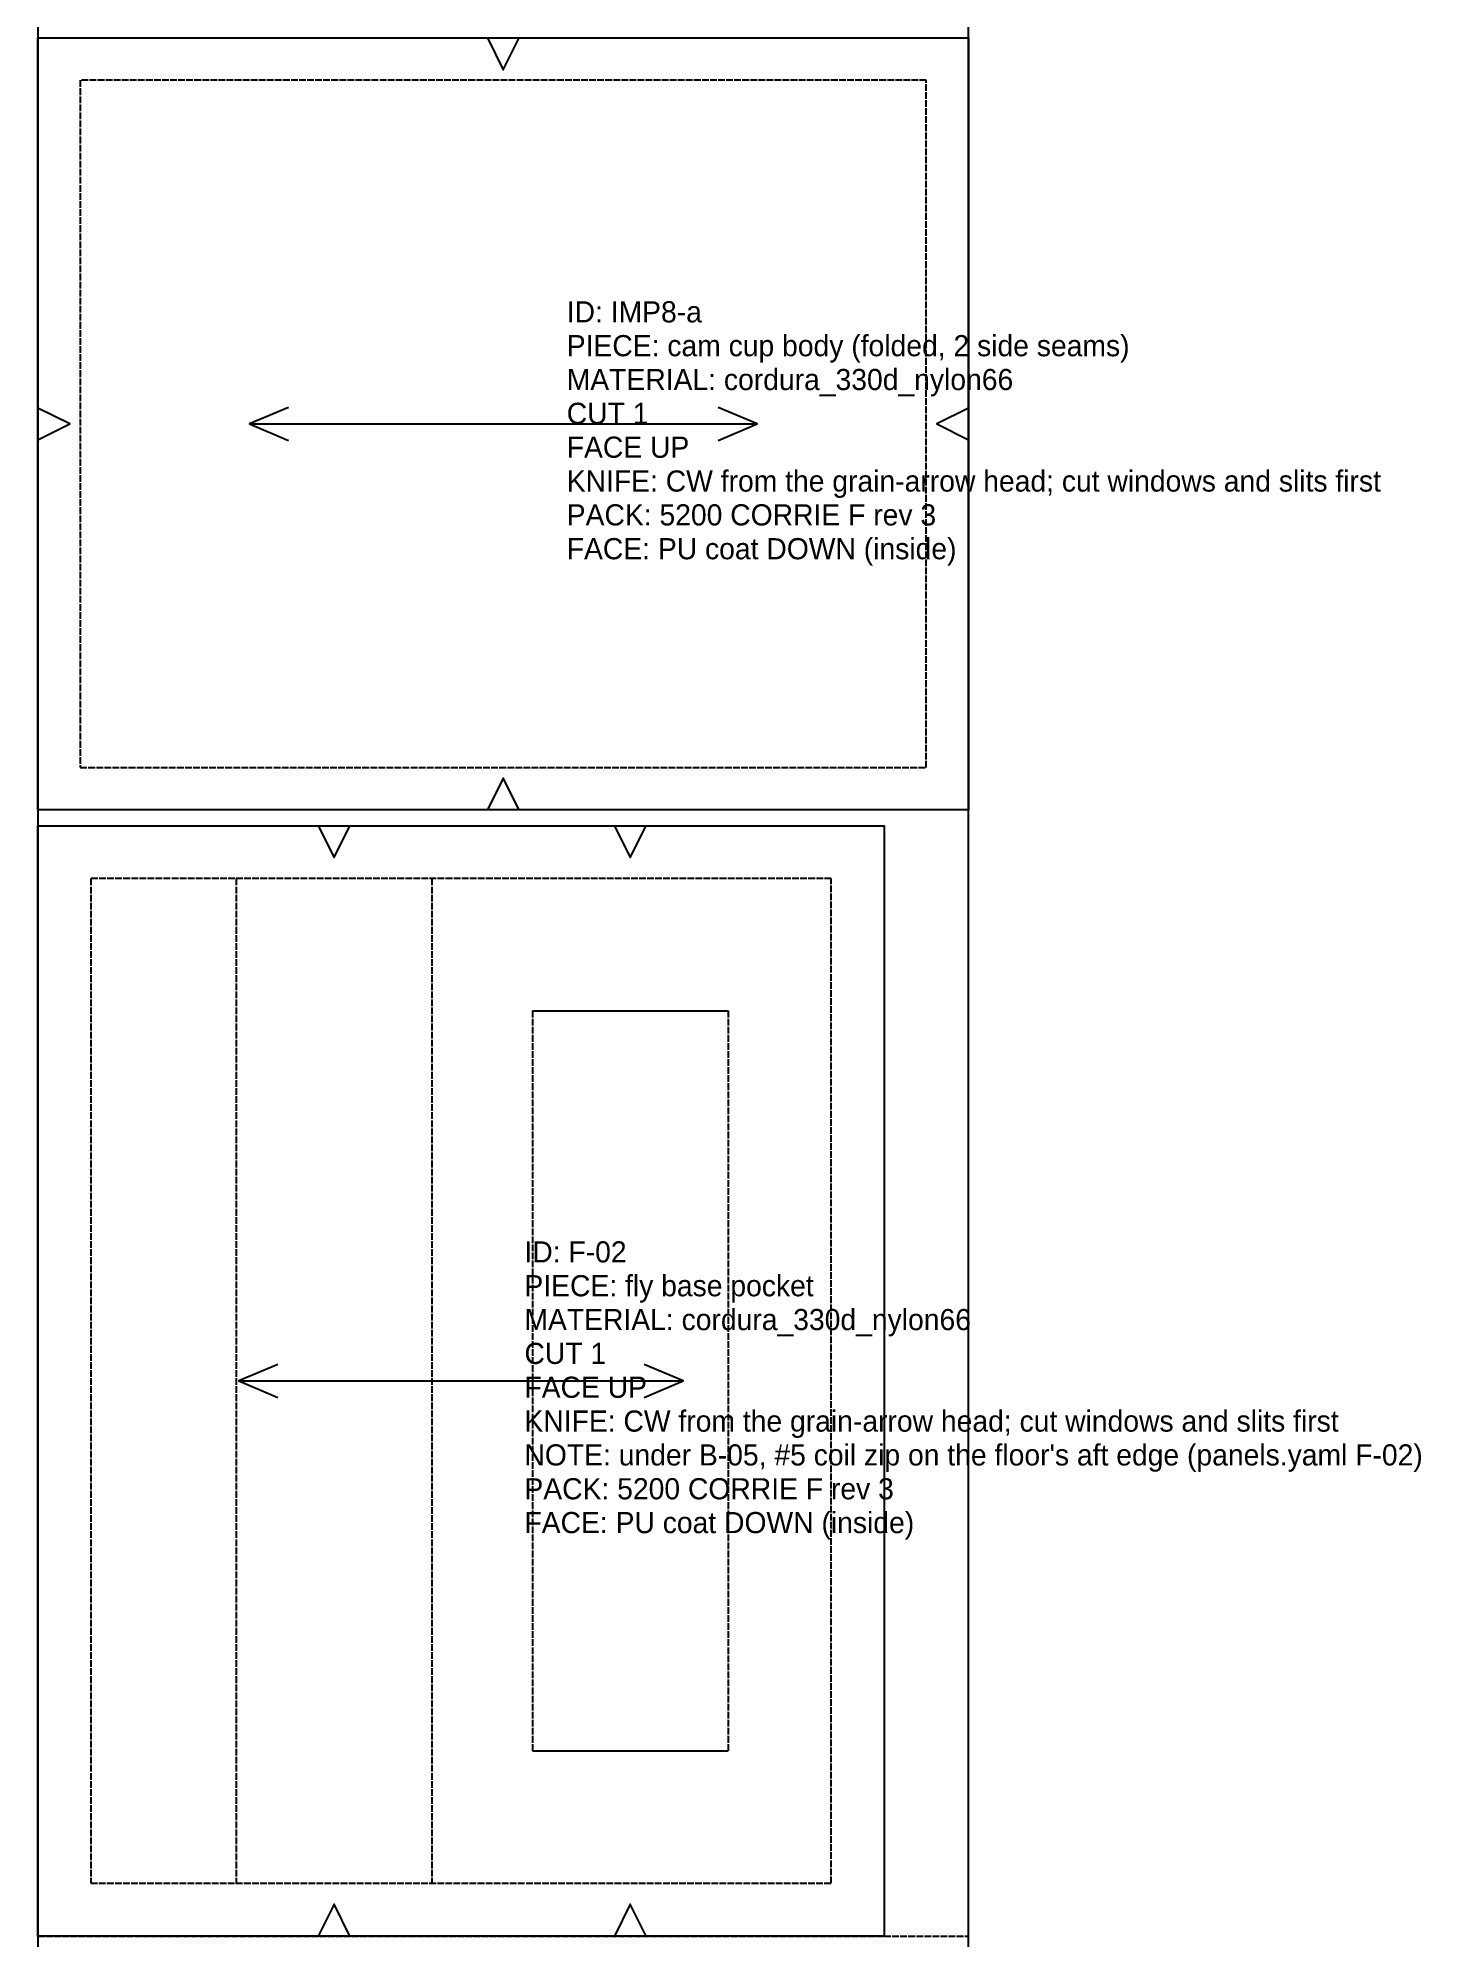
# Model space of a CAD drawing. Header units: millimetres. Extents: x 0 to 917, y -22 to 1524.
# Drawn here: x 0 to 261.6, y 38 to 397 of the extents above; entities that cross this region are included whole.
import ezdxf

# ---------------------------------------------------------------- set-up
doc = ezdxf.new("R2010")
doc.units = ezdxf.units.MM
doc.linetypes.add('DASHED', pattern=[1.524, 1.27, -0.254])
for name, color, linetype in [('CUT', 7, 'Continuous'), ('GRAIN', 5, 'Continuous'), ('INTERNAL', 6, 'Continuous'), ('NOTCH', 1, 'Continuous'), ('SEW', 3, 'Continuous'), ('TEXT', 2, 'Continuous')]:
    doc.layers.add(name, color=color, linetype=linetype)

msp = doc.modelspace()

# ---------------------------------------------------------------- texts
at = {"layer": 'TEXT'}
for s, p in [('ID: IMP8-a', (100, 343.2)), ('PIECE: cam cup body (folded, 2 side seams)', (100, 336.8)), ('MATERIAL: cordura_330d_nylon66', (100, 330.4)), ('CUT 1', (100, 324)), ('FACE UP', (100, 317.6)), ('KNIFE: CW from the grain-arrow head; cut windows and slits first', (100, 311.2)), ('PACK: 5200 CORRIE F rev 3', (100, 304.8)), ('FACE: PU coat DOWN (inside)', (100, 298.4)), ('ID: F-02', (92, 165.4)), ('PIECE: fly base pocket', (92, 159)), ('MATERIAL: cordura_330d_nylon66', (92, 152.6)), ('CUT 1', (92, 146.2)), ('FACE UP', (92, 139.8)), ('KNIFE: CW from the grain-arrow head; cut windows and slits first', (92, 133.4)), ("NOTE: under B-05, #5 coil zip on the floor's aft edge (panels.yaml F-02)", (92, 127)), ('PACK: 5200 CORRIE F rev 3', (92, 120.6)), ('FACE: PU coat DOWN (inside)', (92, 114.2))]:
    msp.add_text(s, height=4, dxfattribs=at).set_placement(p)

# ---------------------------------------------------------------- linework, layer by layer
at = {"layer": 'CUT'}
for points in [[(0, 397), (176, 397), (176, 251), (0, 251)], [(0, 248), (160, 248), (160, 38), (0, 38)]]:
    msp.add_lwpolyline(points, close=True, dxfattribs=at)
at = {"layer": 'GRAIN'}
for points in [[(47.37, 327.12), (40, 324), (47.37, 320.88)], [(128.63, 320.88), (136, 324), (128.63, 327.12)], [(40, 324), (136, 324)], [(45.37, 146.12), (38, 143), (45.37, 139.88)], [(114.63, 139.88), (122, 143), (114.63, 146.12)], [(38, 143), (122, 143)]]:
    msp.add_lwpolyline(points, dxfattribs=at)
at = {"layer": 'INTERNAL', "linetype": 'CONTINUOUS'}
for points in [[(93.5, 213), (130.5, 213)], [(93.5, 73), (130.5, 73)]]:
    msp.add_lwpolyline(points, dxfattribs=at)
at = {"layer": 'NOTCH'}
for points in [[(85, 397), (88, 391), (91, 397)], [(0, 321), (6, 324), (0, 327)], [(176, 327), (170, 324), (176, 321)], [(91, 251), (88, 257), (85, 251)], [(53, 248), (56, 242), (59, 248)], [(109, 248), (112, 242), (115, 248)], [(59, 38), (56, 44), (53, 38)], [(115, 38), (112, 44), (109, 38)]]:
    msp.add_lwpolyline(points, dxfattribs=at)
at = {"layer": 'SEW', "linetype": 'DASHED'}
for points in [[(8, 389), (8, 259), (168, 259), (168, 389)], [(10, 238), (10, 48), (150, 48), (150, 238)]]:
    msp.add_lwpolyline(points, close=True, dxfattribs=at)
for points in [[(37.5, 238), (37.5, 48)], [(74.5, 238), (74.5, 48)], [(93.5, 213), (93.5, 73)], [(130.5, 213), (130.5, 73)]]:
    msp.add_lwpolyline(points, dxfattribs=at)
at = {"layer": 'TEXT', "linetype": 'DASHED'}
msp.add_line((0, 38), (176, 38), dxfattribs=at)
at = {"layer": 'TEXT'}
msp.add_lwpolyline([(0, 0), (176, 0), (176, 1524), (0, 1524)], close=True, dxfattribs=at)

msp.set_redraw_order([(e.dxf.handle, doc.entitydb.next_handle()) for e in msp.query("TEXT MTEXT ATTDEF DIMENSION ARC_DIMENSION")])  # texts and dimensions are drawn at this point

doc.saveas('drawing.dxf')
